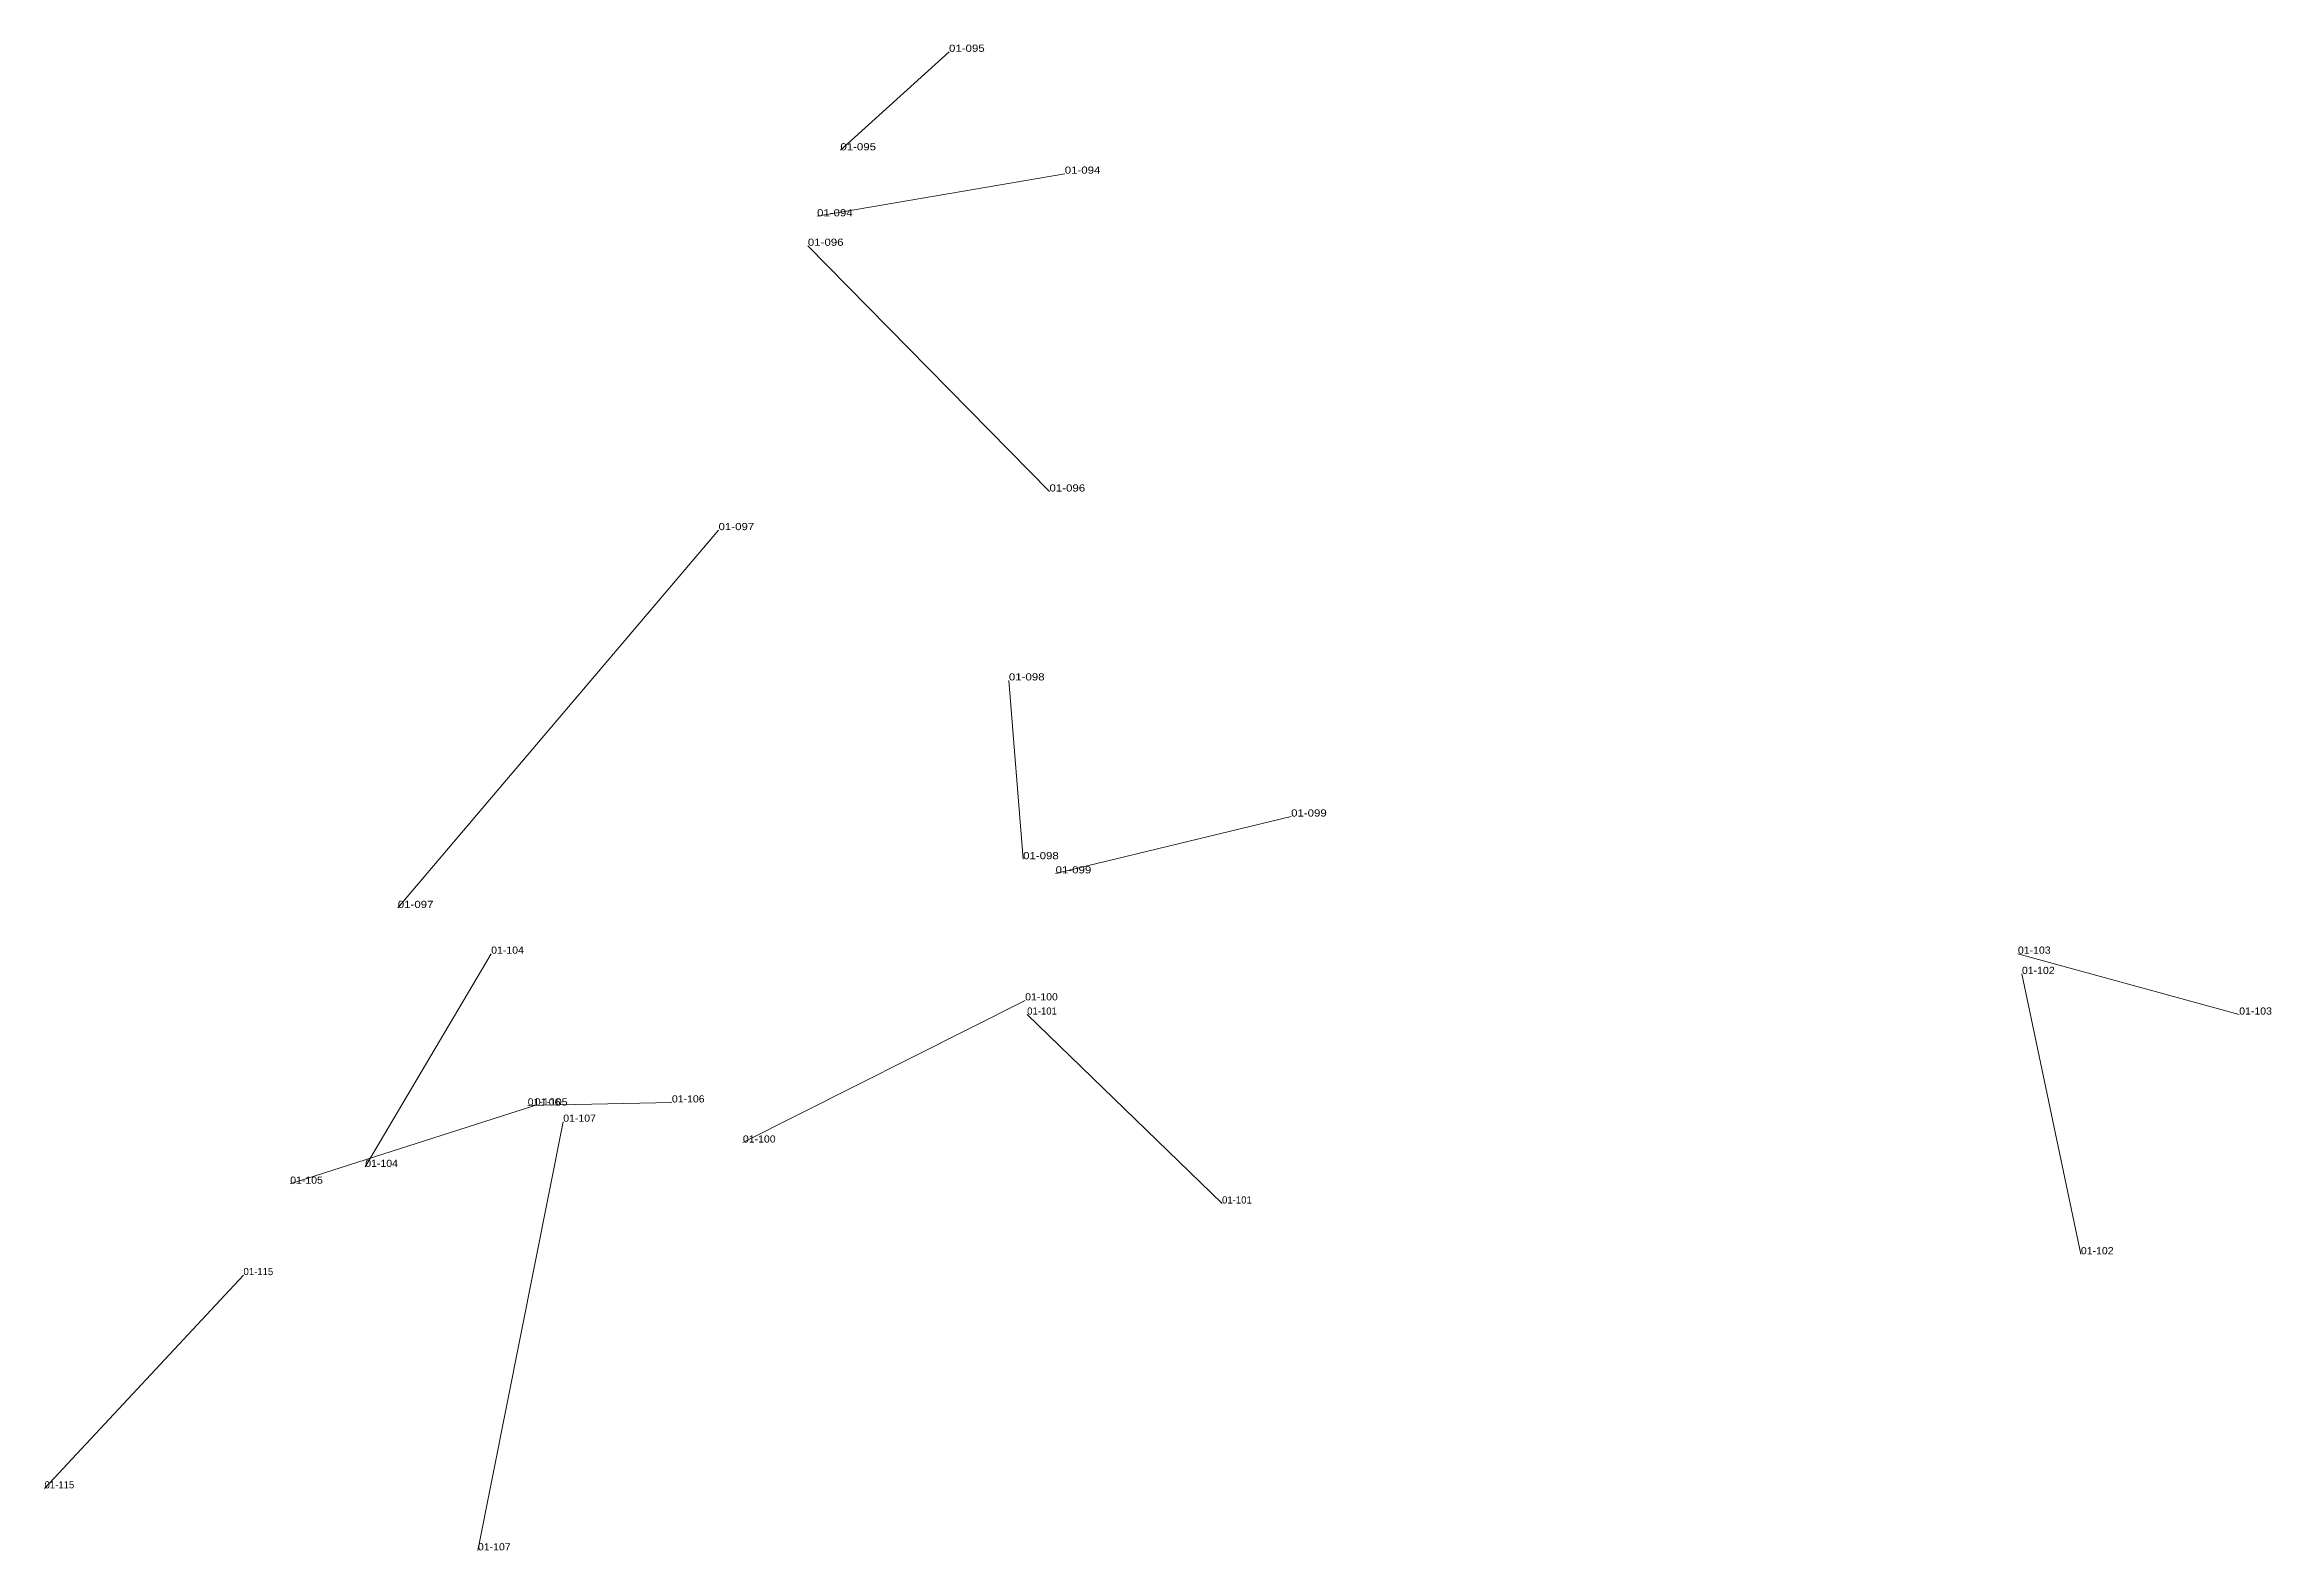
# Model space of a CAD drawing. Header units: metres. Extents: x 571156 to 607184, y 703608 to 727431.
# Drawn here: x 595279 to 595903, y 719179 to 719600 of the extents above; entities that cross this region are included whole.
import ezdxf

# ---------------------------------------------------------------- set-up
doc = ezdxf.new("R2010")
doc.units = ezdxf.units.M
doc.header["$LTSCALE"] = 0.8
doc.layers.add('60', color=7, linetype='Continuous', lineweight=13)
doc.layers.add('61', color=7, linetype='Continuous')

msp = doc.modelspace()

# ---------------------------------------------------------------- texts
at = {"layer": '60'}
for s, width, p in [('01-095', 1.2, (595532.27, 719598.45)), ('01-094', 1.2, (595564.69, 719564.33)), ('01-096', 1.2, (595560.42, 719475.33)), ('01-097', 1.2, (595467.72, 719464.52)), ('01-098', 1.2, (595549.05, 719422.44)), ('01-099', 1.2, (595628.1, 719384.33)), ('01-103', 1.1, (595893.69, 719328.88)), ('01-106', 1.1, (595454.64, 719304.28)), ('01-100', 1.1, (595474.54, 719293.05)), ('01-104', 1.1, (595368.76, 719286.23)), ('01-105', 1.1, (595347.72, 719281.54)), ('01-102', 1.1, (595849.33, 719261.77)), ('01-107', 1.1, (595400.33, 719178.88))]:
    msp.add_text(s, height=2, dxfattribs=dict(at, width=width)).set_placement(p)
for s, p in [('01-101', (595608.76, 719275.99)), ('01-115', (595334.64, 719255.94))]:
    msp.add_text(s, height=2, dxfattribs=at).set_placement(p)
at = {"layer": '61'}
for s, width, p in [('01-095', 1.2, (595501.84, 719570.87)), ('01-094', 1.2, (595495.3, 719552.39)), ('01-096', 1.2, (595492.74, 719544.14)), ('01-098', 1.2, (595553.03, 719372.39)), ('01-099', 1.2, (595562.13, 719368.41)), ('01-097', 1.2, (595377.86, 719358.74)), ('01-104', 1.1, (595404.02, 719345.94)), ('01-103', 1.1, (595831.7, 719345.94)), ('01-102', 1.1, (595832.83, 719340.26)), ('01-100', 1.1, (595553.6, 719332.86)), ('01-106', 1.1, (595414.26, 719303.43)), ('01-105', 1.1, (595416.25, 719303.43)), ('01-107', 1.1, (595424.21, 719298.88))]:
    msp.add_text(s, height=2, dxfattribs=dict(at, width=width)).set_placement(p)
for s, p in [('01-101', (595554.16, 719328.88)), ('01-115', (595278.91, 719196.23))]:
    msp.add_text(s, height=2, dxfattribs=at).set_placement(p)

# ---------------------------------------------------------------- linework, layer by layer
at = {"layer": '60'}
for p, q in [((595501.84, 719570.87), (595532.27, 719598.45)), ((595495.3, 719552.39), (595564.69, 719564.33)), ((595492.74, 719544.14), (595560.42, 719475.33)), ((595377.86, 719358.74), (595467.72, 719464.52)), ((595553.03, 719372.39), (595549.05, 719422.44)), ((595562.13, 719368.41), (595628.1, 719384.33)), ((595404.02, 719345.94), (595368.76, 719286.23)), ((595831.7, 719345.94), (595893.69, 719328.88)), ((595832.83, 719340.26), (595849.33, 719261.77)), ((595553.6, 719332.86), (595474.54, 719293.05)), ((595554.16, 719328.88), (595608.76, 719275.99)), ((595414.26, 719303.43), (595454.64, 719304.28)), ((595416.25, 719303.43), (595347.72, 719281.54)), ((595424.21, 719298.88), (595400.33, 719178.88)), ((595278.91, 719196.23), (595334.64, 719255.94))]:
    msp.add_line(p, q, dxfattribs=at)

msp.set_redraw_order([(e.dxf.handle, doc.entitydb.next_handle()) for e in msp.query("TEXT MTEXT ATTDEF DIMENSION ARC_DIMENSION")])  # texts and dimensions are drawn at this point

doc.saveas('drawing.dxf')
